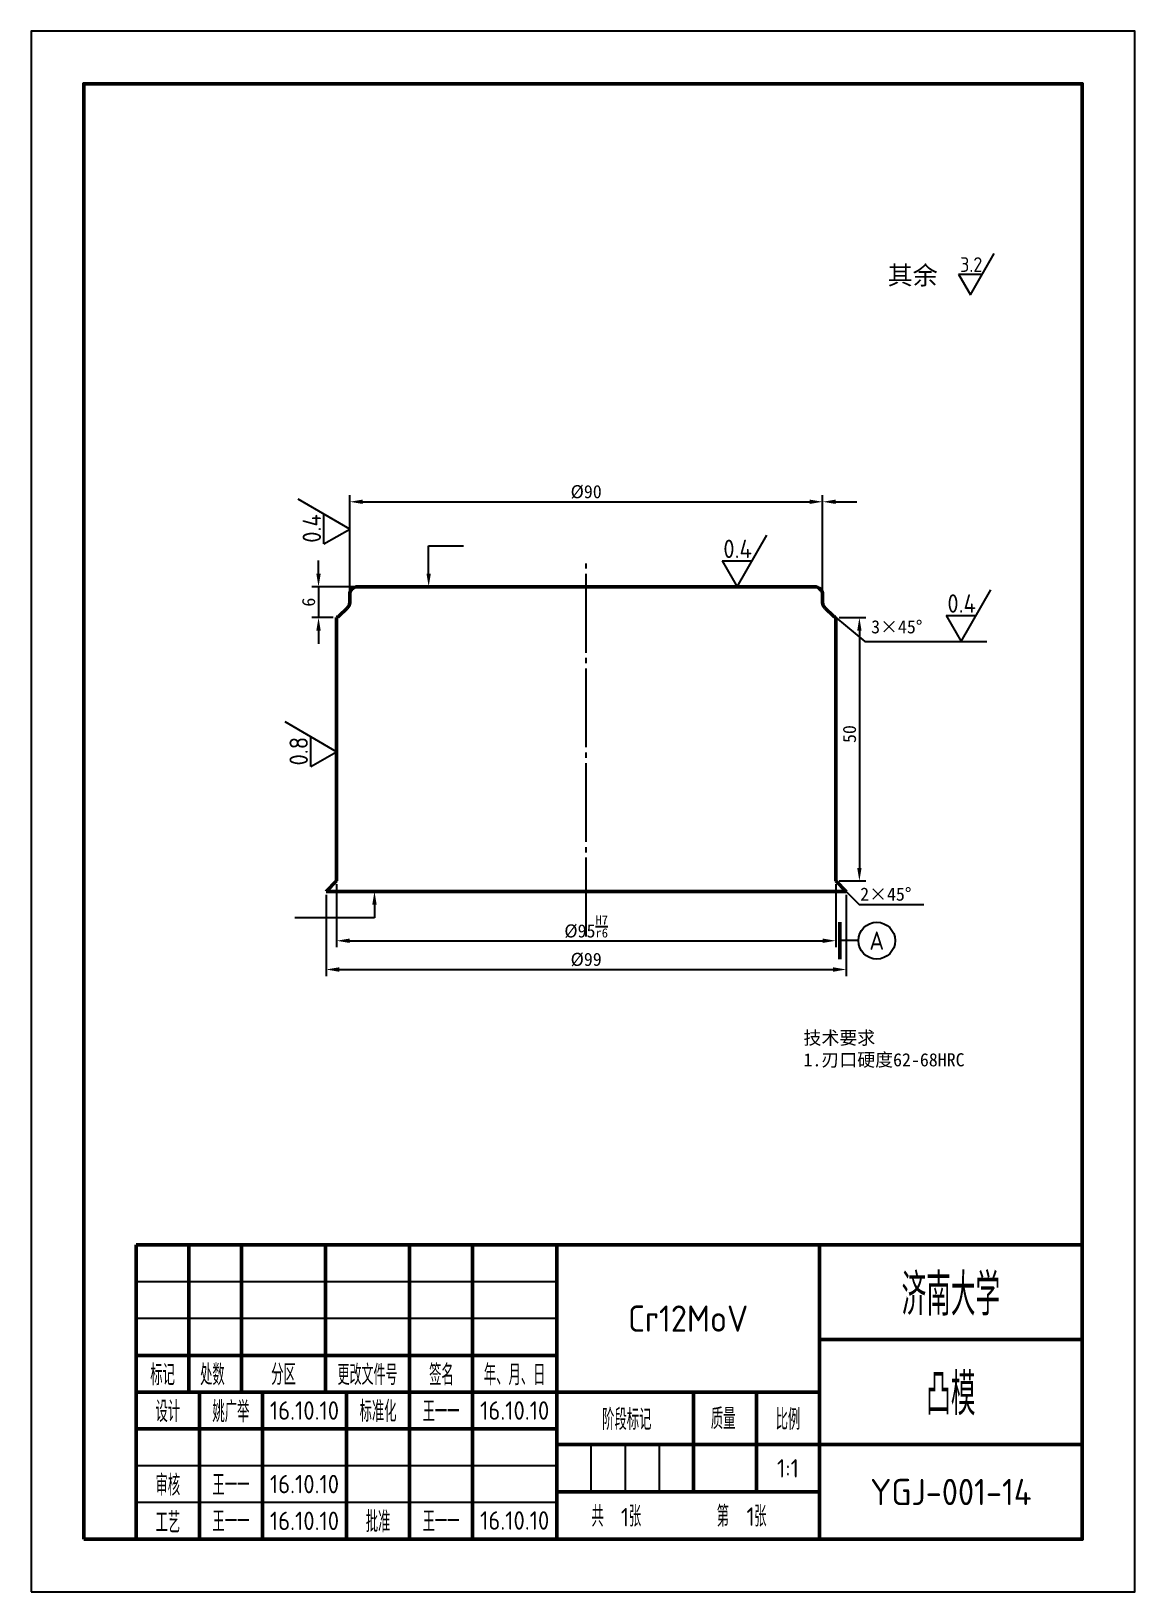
# Model space of a CAD drawing. Header units: millimetres. Extents: x 1179 to 3295, y -300 to 347.
# Drawn here: x 2677.8 to 2887.8, y -294 to 3 of the extents above; entities that cross this region are included whole.
import ezdxf
from ezdxf.enums import TextEntityAlignment as Align

# ---------------------------------------------------------------- set-up
doc = ezdxf.new("R2010")
doc.units = ezdxf.units.MM
doc.linetypes.add('点画线', pattern=[18, 15, -1, 1, -1])
for name, color, linetype in [('尺寸标注 @ 1', 6, 'Continuous'), ('文字', 7, 'Continuous'), ('标注', 3, 'Continuous'), ('点画线', 1, '点画线'), ('细实线', 1, 'Continuous'), ('辅助线', 4, 'Continuous')]:
    doc.layers.add(name, color=color, linetype=linetype)
doc.layers.add('粗实线', color=7, linetype='Continuous', lineweight=50)
doc.styles.add('数字直体', font='isocp.shx')
doc.styles.add('汉字长仿宋体', font='hyswlongfangsong.ttf', dxfattribs={"width": 0.67})
doc.dimstyles.new('ISO-25', dxfattribs={"dimtxt": 2.5, "dimasz": 2.5, "dimexe": 1.25, "dimexo": 0.625, "dimtad": 1, "dimdsep": 46, "dimtxsty": 'Standard', "dimcen": 2.5, "dimadec": 0, "dimazin": 0, "dimtfac": 1, "dimtmove": 0, "dimatfit": 3, "dimfxl": 1, "dimarcsym": 0})

msp = doc.modelspace()

# ---------------------------------------------------------------- texts
at = {"layer": '文字', "attachment_point": 1}
for s, width, insert, char_height in [('{\\fSimSun|b0|i0|c134|p2;其余}', 15.70147, (2840.745, -41.755), 3.5), ('{\\fSimSun|b0|i0|c134|p2;技术要求}\\P{\\fSimSun|b0|i0|c134|p2;1.刃口硬度}62-68HRC', 37.25102, (2824.74, -187.377), 2.5)]:
    msp.add_mtext_dynamic_manual_height_columns(s, width=width, gutter_width=12.5, heights=[0], dxfattribs=dict(at, insert=insert, char_height=char_height))
at = {"layer": '文字', "style": '数字直体'}
msp.add_attdef('3.2', text='3.2', height=2.8, dxfattribs=at).set_placement((2858.762, -42.858), align=Align.RIGHT)
at = {"layer": '标注', "char_height": 2.5, "attachment_point": 1}
for s, width, insert in [('3{\\fSimSun|b0|i0|c134|p2;×}45{\\fSimSun|b0|i0|c134|p2;%%D}', 15.85505, (2837.606, -109.145)), ('2{\\fSimSun|b0|i0|c134|p2;×}45%%D', 12.08347, (2835.519, -160.024))]:
    msp.add_mtext_dynamic_manual_height_columns(s, width=width, gutter_width=12.5, heights=[0], dxfattribs=dict(at, insert=insert))
at = {"layer": '标注', "insert": (2833.498, -130.811), "char_height": 2.5, "attachment_point": 5, "rotation": 90}
msp.add_mtext('50', dxfattribs=at)
at = {"layer": '标注', "style": '数字直体'}
for tag, p in [('0.4', (2732.924, -88.964)), ('0.8', (2730.424, -131.331))]:
    msp.add_attdef(tag, text='3.2', height=3.5, rotation=90, dxfattribs=at).set_placement(p, align=Align.RIGHT)
for p in [(2814.915, -97.315), (2857.55, -107.71)]:
    msp.add_attdef('0.4', text='3.2', height=3.5, dxfattribs=at).set_placement(p, align=Align.RIGHT)
msp.add_attdef('A', text='A', height=3.5, dxfattribs=at).set_placement((2838.672, -170.128), align=Align.MIDDLE)

# ---------------------------------------------------------------- blocks, each defined once
blk = doc.blocks.new('不装订A4(带注释性)')
at = {"layer": '粗实线'}
for p, q in [((0, 56), (-180, 56)), ((-180, 56), (-180, 0)), ((-180, 56), (-180, 28)), ((-170, 56), (-170, 28)), ((-160, 56), (-160, 28)), ((-144, 56), (-144, 28)), ((-128, 56), (-128, 0)), ((-116, 56), (-116, 0)), ((-100, 56), (-100, 0)), ((-50, 56), (-50, 0)), ((0, 0), (0, 56)), ((0, 38), (-50, 38)), ((-100, 35), (-180, 35)), ((-50, 28), (-180, 28)), ((-168, 28), (-168, 0)), ((-156, 28), (-156, 0)), ((-140, 28), (-140, 0)), ((-74, 28), (-74, 9)), ((-62, 28), (-62, 9)), ((-100, 21), (-180, 21)), ((0, 18), (-100, 18)), ((-50, 9), (-100, 9)), ((-180, 0), (0, 0))]:
    blk.add_line(p, q, dxfattribs=at)
blk.add_lwpolyline([(-190, 0), (0, 0), (0, 277), (-190, 277)], close=True, dxfattribs=at)
at = {"layer": '细实线'}
for p, q in [((-100, 49), (-180, 49)), ((-100, 42), (-180, 42)), ((-93.5, 18), (-93.5, 9)), ((-87, 18), (-87, 9)), ((-80.5, 18), (-80.5, 9)), ((-100, 14), (-180, 14)), ((-100, 7), (-180, 7))]:
    blk.add_line(p, q, dxfattribs=at)
at = {"layer": '辅助线'}
blk.add_lwpolyline([(-200, -10), (10, -10), (10, 287), (-200, 287)], close=True, dxfattribs=at)
at = {"layer": '文字', "style": '汉字长仿宋体', "width": 0.67}
for s, height, p in [('标记', 3.5, (-175, 31.5)), ('处数', 3.5, (-165.51, 31.5)), ('分区', 3.5, (-152, 31.5)), ('更改文件号', 3.4, (-136, 31.5)), ('签名', 3.5, (-121.94, 31.5)), ('年、月、日', 3.5, (-108, 31.5)), ('标准化', 3.5, (-134, 24.54)), ('设计', 3.5, (-174, 24.5)), ('阶段标记', 3.5, (-86.67, 23)), ('质量', 3.5, (-68.33, 23.13)), ('比例', 3.5, (-56, 23)), ('审核', 3.5, (-174, 10.5)), ('工艺', 3.5, (-174, 3.46)), ('批准', 3.5, (-134, 3.54))]:
    blk.add_text(s, height=height, dxfattribs=at).set_placement(p, align=Align.MIDDLE)
for s, p in [('共    张', (-93.4, 2.77)), ('第    张', (-69.55, 2.77))]:
    blk.add_text(s, height=3.5, dxfattribs=at).set_placement(p)
for tag, height, p in [('单位名称', 7, (-25, 47)), ('图名', 7, (-25, 28)), ('设计者', 3.5, (-162, 24.46)), ('标准化', 3.5, (-122, 24.46)), ('质量', 3.5, (-68, 13.5)), ('审核者', 3.5, (-162, 10.46)), ('工艺者', 3.5, (-162, 3.54)), ('批准者', 3.5, (-122, 3.54))]:
    blk.add_attdef(tag, text='', height=height, dxfattribs=at).set_placement(p, align=Align.MIDDLE)
at = {"layer": '文字', "style": '数字直体'}
for tag, height, p in [('45', 5, (-75, 42)), ('16.10.10', 3.5, (-148, 24.5)), ('16.10.10', 3.5, (-108, 24.5)), ('1:1', 3.5, (-56, 13.5)), ('16.10.10', 3.5, (-148, 10.5)), ('001', 5, (-25, 9)), ('1', 3.5, (-87.01, 4.2)), ('1', 3.5, (-63.1, 4.31)), ('16.10.10', 3.5, (-148, 3.5)), ('16.10.10', 3.5, (-108, 3.57))]:
    blk.add_attdef(tag, text='', height=height, dxfattribs=at).set_placement(p, align=Align.MIDDLE)
blk = doc.blocks.new('*D159')
at = {"layer": 'Defpoints', "color": 0, "transparency": 16777216}
for p in [(2735.88, -158.77), (2830.88, -158.77), (2830.88, -170.14)]:
    blk.add_point(p, dxfattribs=at)
at = {"layer": '标注', "color": 0, "lineweight": -2, "transparency": 16777216}
for p, q in [((2735.88, -159.4), (2735.88, -171.39)), ((2830.88, -159.4), (2830.88, -171.39)), ((2738.38, -170.14), (2828.38, -170.14))]:
    blk.add_line(p, q, dxfattribs=at)
at = {"layer": '标注', "color": 0, "transparency": 16777216}
for points in [[(2738.38, -169.73), (2738.38, -170.56), (2735.88, -170.14)], [(2828.38, -169.73), (2828.38, -170.56), (2830.88, -170.14)]]:
    blk.add_solid(points, dxfattribs=at)
at = {"layer": '标注', "color": 0, "transparency": 16777216, "insert": (2783.38, -167.48), "char_height": 2.5, "attachment_point": 5}
blk.add_mtext('%%C95{\\H0.7x;\\SH7/r6;}', dxfattribs=at)
blk = doc.blocks.new('*D160')
at = {"layer": 'Defpoints', "color": 0, "transparency": 16777216}
for p in [(2828.38, -86.6), (2738.38, -104.27), (2828.38, -104.27)]:
    blk.add_point(p, dxfattribs=at)
at = {"layer": '标注', "color": 0, "lineweight": -2, "transparency": 16777216}
for p, q in [((2738.38, -103.65), (2738.38, -85.35)), ((2828.38, -103.65), (2828.38, -85.35)), ((2740.88, -86.6), (2825.88, -86.6))]:
    blk.add_line(p, q, dxfattribs=at)
at = {"layer": '标注', "color": 0, "transparency": 16777216}
for points in [[(2740.88, -86.19), (2740.88, -87.02), (2738.38, -86.6)], [(2825.88, -86.19), (2825.88, -87.02), (2828.38, -86.6)]]:
    blk.add_solid(points, dxfattribs=at)
at = {"layer": '标注', "color": 0, "transparency": 16777216, "insert": (2783.38, -84.73), "char_height": 2.5, "attachment_point": 5}
blk.add_mtext('%%C90', dxfattribs=at)
blk = doc.blocks.new('*D161')
at = {"layer": 'Defpoints', "color": 0, "transparency": 16777216}
for p in [(2739.88, -102.77), (2732.45, -108.65), (2735.88, -108.65)]:
    blk.add_point(p, dxfattribs=at)
at = {"layer": '标注', "color": 0, "lineweight": -2, "transparency": 16777216}
for p, q in [((2732.45, -100.27), (2732.45, -97.77)), ((2739.25, -102.77), (2731.2, -102.77)), ((2732.45, -102.77), (2732.45, -108.65)), ((2735.25, -108.65), (2731.2, -108.65)), ((2732.45, -111.15), (2732.45, -113.65))]:
    blk.add_line(p, q, dxfattribs=at)
at = {"layer": '标注', "color": 0, "transparency": 16777216}
for points in [[(2732.03, -100.27), (2732.87, -100.27), (2732.45, -102.77)], [(2732.03, -111.15), (2732.87, -111.15), (2732.45, -108.65)]]:
    blk.add_solid(points, dxfattribs=at)
at = {"layer": '标注', "color": 0, "transparency": 16777216, "insert": (2730.57, -105.71), "char_height": 2.5, "attachment_point": 5, "rotation": 90}
blk.add_mtext('6', dxfattribs=at)
blk = doc.blocks.new('*D162')
at = {"layer": 'Defpoints', "color": 0, "transparency": 16777216}
for p in [(2733.88, -160.77), (2832.88, -160.77), (2832.88, -175.62)]:
    blk.add_point(p, dxfattribs=at)
at = {"layer": '标注', "color": 0, "lineweight": -2, "transparency": 16777216}
for p, q in [((2733.88, -161.4), (2733.88, -176.87)), ((2832.88, -161.4), (2832.88, -176.87)), ((2736.38, -175.62), (2830.38, -175.62))]:
    blk.add_line(p, q, dxfattribs=at)
at = {"layer": '标注', "color": 0, "transparency": 16777216}
for points in [[(2736.38, -175.2), (2736.38, -176.04), (2733.88, -175.62)], [(2830.38, -175.2), (2830.38, -176.04), (2832.88, -175.62)]]:
    blk.add_solid(points, dxfattribs=at)
at = {"layer": '标注', "color": 0, "transparency": 16777216, "insert": (2783.38, -173.74), "char_height": 2.5, "attachment_point": 5}
blk.add_mtext('%%C99', dxfattribs=at)

# ---------------------------------------------------------------- dimensions: what is measured, and where the dimension line sits
at = {"layer": '标注'}
for base, p1, p2, text, picture, middle in [((2828.379, -86.604), (2738.379, -104.27), (2828.379, -104.27), '%%C90', '*D160', (2783.379, -86.604)), ((2830.879, -170.142), (2735.879, -158.77), (2830.879, -158.77), '%%C95{\\H0.7x;\\SH7/r6;}', '*D159', (2783.379, -170.142))]:
    dim = msp.add_linear_dim(base=base, p1=p1, p2=p2, text=text, dimstyle='ISO-25', dxfattribs=at)
    dim.commit()
    dim.dimension.update_dxf_attribs({"geometry": picture, "text_midpoint": middle, "dimtype": 160})
dim = msp.add_linear_dim(base=(2732.449, -108.647), p1=(2739.879, -102.77), p2=(2735.879, -108.647), angle=90, text='6', dimstyle='ISO-25', dxfattribs=at)
dim.commit()
dim.dimension.update_dxf_attribs({"geometry": '*D161', "text_midpoint": (2730.574, -105.708)})
dim = msp.add_linear_dim(base=(2832.879, -175.619), p1=(2733.879, -160.77), p2=(2832.879, -160.77), text='%%C99', dimstyle='ISO-25', dxfattribs=at)
dim.commit()
dim.dimension.update_dxf_attribs({"geometry": '*D162', "text_midpoint": (2783.379, -173.744)})

# ---------------------------------------------------------------- linework, layer by layer
at = {"layer": '文字'}
for p, q in [((2856.499, -47.222), (2861.025, -39.382)), ((2854.236, -43.302), (2858.762, -43.302)), ((2854.236, -43.302), (2856.499, -47.222))]:
    msp.add_line(p, q, dxfattribs=at)
at = {"layer": '标注'}
for p, q in [((2738.379, -91.793), (2728.579, -86.135)), ((2733.479, -94.622), (2733.479, -88.964)), ((2830.879, -86.627), (2834.874, -86.627)), ((2733.479, -94.622), (2738.379, -91.793)), ((2753.404, -100.27), (2753.404, -94.976)), ((2753.404, -94.976), (2760.012, -94.976)), ((2812.086, -102.77), (2817.744, -92.97)), ((2809.257, -97.87), (2814.915, -97.87)), ((2809.257, -97.87), (2812.086, -102.77)), ((2854.721, -113.165), (2860.379, -103.365)), ((2830.879, -108.647), (2836.393, -113.165)), ((2831.504, -108.647), (2836.623, -108.647)), ((2851.892, -108.265), (2857.55, -108.265)), ((2851.892, -108.265), (2854.721, -113.165)), ((2835.373, -111.147), (2835.373, -156.27)), ((2836.393, -113.165), (2859.603, -113.165)), ((2735.879, -134.16), (2726.079, -128.502)), ((2730.979, -136.989), (2730.979, -131.331)), ((2730.979, -136.989), (2735.879, -134.16)), ((2831.504, -158.77), (2836.623, -158.77)), ((2743.106, -163.27), (2743.106, -165.805)), ((2832.879, -160.77), (2835.35, -163.241)), ((2835.35, -163.241), (2847.666, -163.241)), ((2743.106, -165.805), (2727.92, -165.805)), ((2835.172, -170.128), (2831.672, -170.128))]:
    msp.add_line(p, q, dxfattribs=at)
msp.add_circle((2838.672, -170.128), 3.5, dxfattribs=at)
for points in [[(2830.879, -86.188), (2830.879, -87.021), (2828.379, -86.604)], [(2752.992, -100.27), (2753.825, -100.27), (2753.409, -102.77)], [(2834.956, -111.147), (2835.789, -111.147), (2835.373, -108.647)], [(2834.956, -156.27), (2835.789, -156.27), (2835.373, -158.77)], [(2742.677, -163.27), (2743.511, -163.27), (2743.094, -160.77)]]:
    msp.add_solid(points, dxfattribs=at)
at = {"layer": '点画线'}
msp.add_line((2783.379, -169.326), (2783.379, -98.327), dxfattribs=at)
at = {"layer": '粗实线'}
for p, q in [((2739.879, -102.77), (2826.879, -102.77)), ((2736.312, -108.361), (2737.908, -106.854)), ((2738.379, -104.27), (2738.379, -105.763)), ((2828.379, -104.27), (2828.379, -105.763)), ((2830.445, -108.361), (2828.849, -106.854)), ((2735.879, -108.647), (2735.879, -158.77)), ((2830.879, -108.647), (2830.879, -158.77)), ((2735.879, -158.77), (2733.879, -160.77)), ((2830.879, -158.77), (2832.879, -160.77)), ((2733.879, -160.77), (2832.879, -160.77)), ((2831.672, -173.628), (2831.672, -166.628))]:
    msp.add_line(p, q, dxfattribs=at)
for centre, start, end in [((2739.879, -104.27), 90, 180), ((2826.879, -104.27), 0, 90), ((2736.879, -105.763), 313.34734, 0), ((2829.879, -105.763), 180, 226.65266), ((2735.283, -107.27), 293.41674, 313.34734), ((2831.475, -107.27), 226.65266, 246.58326)]:
    msp.add_arc(centre, 1.5, start, end, dxfattribs=at)

# ---------------------------------------------------------------- block references
at = {"layer": '尺寸标注 @ 1'}
ref = msp.add_blockref('不装订A4(带注释性)', (2877.778, -284.046), dxfattribs=at)
ref.add_attrib('工艺者', '王一一', dxfattribs={"layer": '文字', "height": 3.5, "style": '汉字长仿宋体', "width": 0.67}).set_placement((2715.778, -280.51), align=Align.MIDDLE)
ref.add_attrib('审核者', '王一一', dxfattribs={"layer": '文字', "height": 3.5, "style": '汉字长仿宋体', "width": 0.67}).set_placement((2715.778, -273.582), align=Align.MIDDLE)
ref.add_attrib('设计者', '姚广举', dxfattribs={"layer": '文字', "height": 3.5, "style": '汉字长仿宋体', "width": 0.67}).set_placement((2715.778, -259.582), align=Align.MIDDLE)
ref.add_attrib('16.10.10', '16.10.10', dxfattribs={"layer": '文字', "height": 3.5, "style": '数字直体'}).set_placement((2729.778, -259.546), align=Align.MIDDLE)
ref.add_attrib('批准者', '王一一', dxfattribs={"layer": '文字', "height": 3.5, "style": '汉字长仿宋体', "width": 0.67}).set_placement((2755.778, -280.51), align=Align.MIDDLE)
ref.add_attrib('标准化', '王一一', dxfattribs={"layer": '文字', "height": 3.5, "style": '汉字长仿宋体', "width": 0.67}).set_placement((2755.778, -259.582), align=Align.MIDDLE)
ref.add_attrib('1:1', '1:1', dxfattribs={"layer": '文字', "height": 3.5, "style": '数字直体'}).set_placement((2821.778, -270.546), align=Align.MIDDLE)
ref.add_attrib('1', '1', dxfattribs={"layer": '文字', "height": 3.5, "style": '数字直体'}).set_placement((2790.771, -279.846), align=Align.MIDDLE)
ref.add_attrib('1', '1', dxfattribs={"layer": '文字', "height": 3.5, "style": '数字直体'}).set_placement((2814.676, -279.736), align=Align.MIDDLE)
ref.add_attrib('16.10.10', '16.10.10', dxfattribs={"layer": '文字', "height": 3.5, "style": '数字直体'}).set_placement((2729.778, -273.546), align=Align.MIDDLE)
ref.add_attrib('16.10.10', '16.10.10', dxfattribs={"layer": '文字', "height": 3.5, "style": '数字直体'}).set_placement((2729.778, -280.546), align=Align.MIDDLE)
ref.add_attrib('16.10.10', '16.10.10', dxfattribs={"layer": '文字', "height": 3.5, "style": '数字直体'}).set_placement((2769.778, -259.546), align=Align.MIDDLE)
ref.add_attrib('16.10.10', '16.10.10', dxfattribs={"layer": '文字', "height": 3.5, "style": '数字直体'}).set_placement((2769.778, -280.474), align=Align.MIDDLE)
ref.add_attrib('单位名称', '济南大学', dxfattribs={"layer": '文字', "height": 7, "style": '汉字长仿宋体', "width": 0.67}).set_placement((2852.778, -237.046), align=Align.MIDDLE)
ref.add_attrib('图名', '凸模', dxfattribs={"layer": '文字', "height": 7, "style": '汉字长仿宋体', "width": 0.67}).set_placement((2852.778, -256.046), align=Align.MIDDLE)
ref.add_attrib('001', 'YGJ-001-14', dxfattribs={"layer": '文字', "height": 5, "style": '数字直体'}).set_placement((2852.778, -275.046), align=Align.MIDDLE)
ref.add_attrib('45', 'Cr12MoV', dxfattribs={"layer": '文字', "height": 5, "style": '数字直体'}).set_placement((2802.778, -242.046), align=Align.MIDDLE)

msp.set_redraw_order([(e.dxf.handle, doc.entitydb.next_handle()) for e in msp.query("TEXT MTEXT ATTDEF DIMENSION ARC_DIMENSION")])  # texts and dimensions are drawn at this point

doc.saveas('drawing.dxf')
